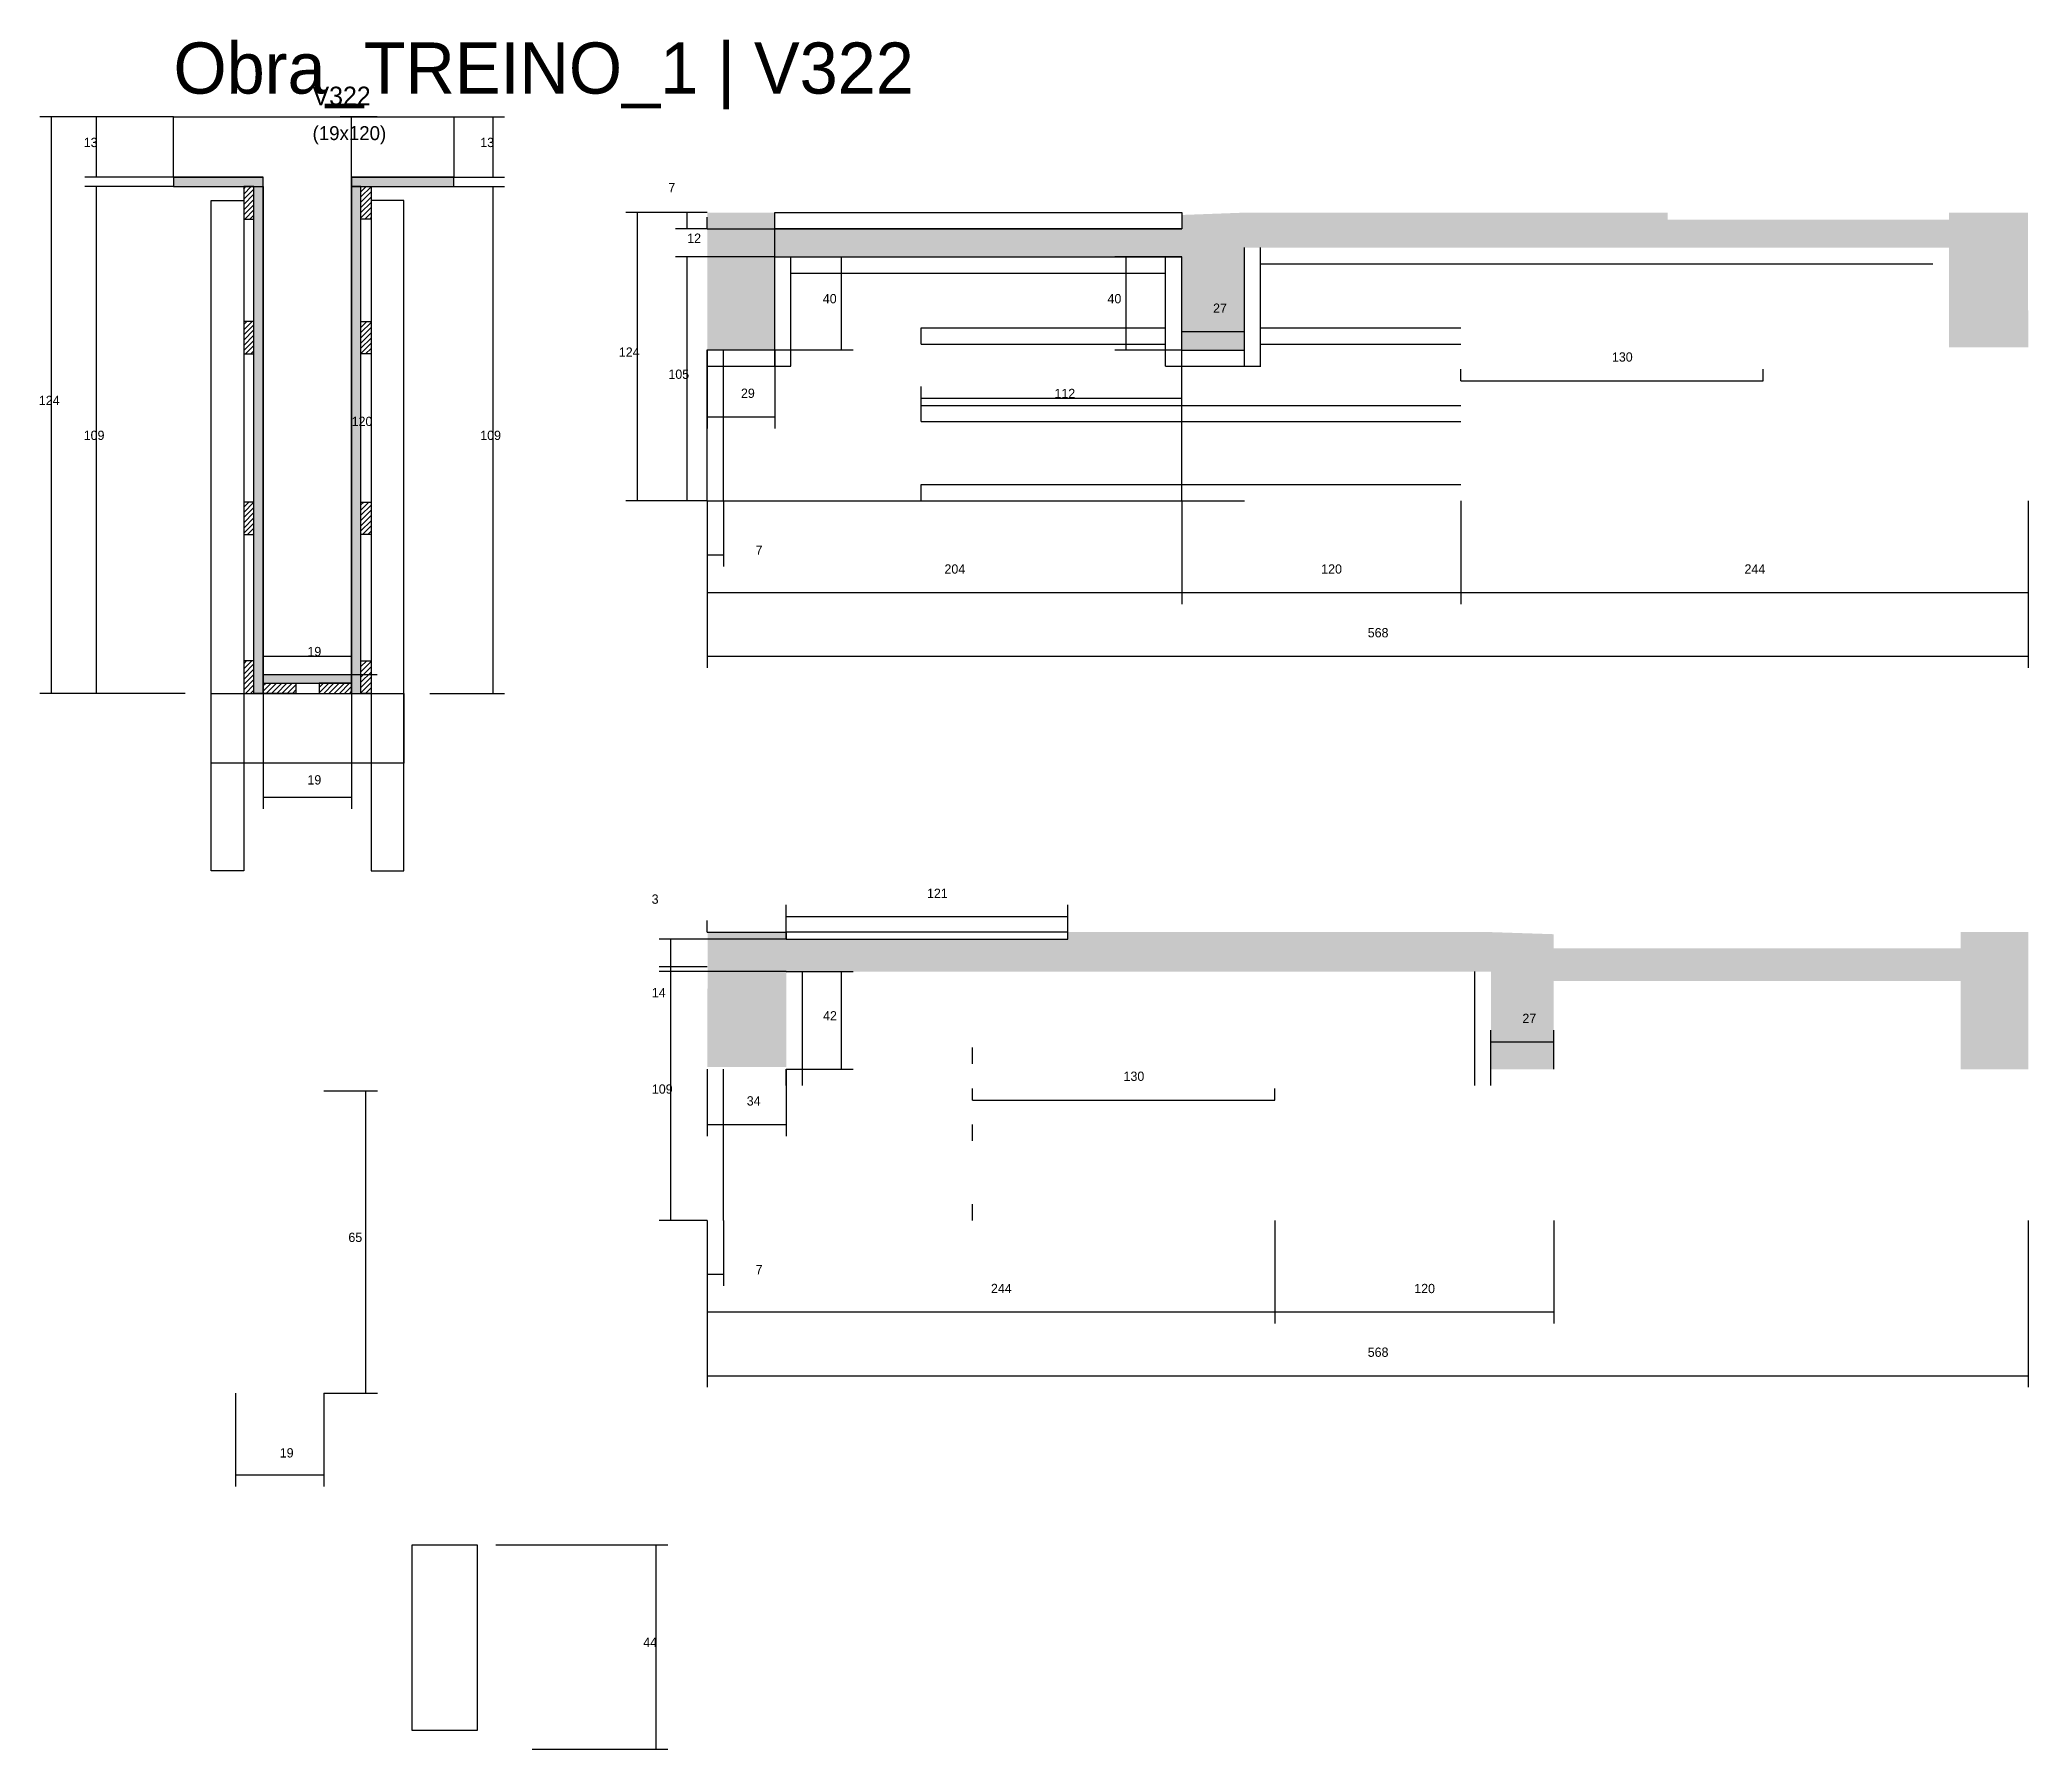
# Model space of a CAD drawing. Header units: metres. Extents: x -41 to 34800, y -36000 to 1848.
# Drawn here: x 31923 to 32778, y -772 to -37 of the extents above; entities that cross this region are included whole.
import ezdxf

# ---------------------------------------------------------------- set-up
doc = ezdxf.new("R2010")
doc.units = ezdxf.units.M
for name, color, linetype in [('CONCRETO', 251, 'Continuous'), ('COTA', 4, 'Continuous'), ('Cota Seção (2x)', 4, 'Continuous'), ('Hachura', 253, 'Continuous'), ('LABEL_ID', 3, 'Continuous'), ('Madeira', 126, 'Continuous'), ('Painéis', 200, 'Continuous'), ('SARR_2.2x7', 40, 'Continuous'), ('SARR_3.5x7', 81, 'Continuous'), ('Texto Seção', 7, 'Continuous')]:
    doc.layers.add(name, color=color, linetype=linetype)

msp = doc.modelspace()

# ---------------------------------------------------------------- texts
at = {"layer": 'COTA'}
for s, p in [('13', (31941.4, -83)), ('13', (32111.9, -83)), ('7', (32192.8, -102.4)), ('12', (32200.9, -124.2)), ('105', (32192.8, -182.7)), ('124', (31922.1, -194)), ('109', (31941.4, -209)), ('109', (32111.9, -209)), ('7', (32230.3, -258.4)), ('120', (32473.5, -266.5)), ('244', (32655.5, -266.5)), ('19', (32037.6, -357.2)), ('3', (32185.6, -408.5)), ('121', (32304, -406)), ('109', (32185.7, -490.2)), ('65', (32055.2, -554)), ('7', (32230.3, -567.9)), ('244', (32331.5, -576)), ('120', (32513.5, -576)), ('19', (32025.7, -646.7)), ('44', (32182, -728.2))]:
    msp.add_text(s, height=4, dxfattribs=at).set_placement(p)
at = {"layer": 'Cota Seção (2x)'}
for s, p in [('40', (32259.2, -150.2)), ('40', (32381.6, -150.2)), ('27', (32427, -154.3)), ('124', (32171.5, -173.2)), ('130', (32598.5, -175.3)), ('29', (32224, -190.9)), ('112', (32358.8, -191)), ('120', (32056.6, -203)), ('204', (32311.5, -266.5)), ('568', (32493.5, -293.9)), ('19', (32037.6, -302)), ('14', (32185.7, -448.7)), ('42', (32259.3, -458.7)), ('27', (32560, -459.8)), ('130', (32388.5, -484.7)), ('34', (32226.5, -495.3)), ('568', (32493.5, -603.4))]:
    msp.add_text(s, height=4, dxfattribs=at).set_placement(p)
at = {"layer": 'LABEL_ID'}
msp.add_text('Obra_TREINO_1 | V322', height=22, dxfattribs=at).set_placement((31980, -60))
at = {"layer": 'Texto Seção'}
for s, height, p in [('V322', 8, (32039.8, -65)), ('(19x120)', 6, (32039.8, -80))]:
    msp.add_text(s, height=height, dxfattribs=at).set_placement(p)

# ---------------------------------------------------------------- hatches: boundary and pattern name
at = {"layer": 'COTA'}
h = msp.add_hatch(dxfattribs=at)
h.set_pattern_fill('AR-CONC', scale=0.03)
h.paths.add_polyline_path([(32238.5, -130.2), (32413.5, -130.2), (32413.5, -130.2), (32413.5, -170.3), (32413.5, -170.3), (32440.5, -170.3), (32440.5, -170.3), (32440.5, -111.2), (32440.5, -111.2), (32413.5, -112.2), (32413.5, -112.2), (32413.5, -118.2), (32413.5, -118.2), (32238.5, -118.2), (32238.5, -118.2), (32238.5, -111.2), (32238.5, -111.2), (32209.5, -111.2), (32209.5, -111.2), (32209.5, -170.2), (32209.5, -170.2), (32238.5, -170.2), (32238.5, -170.2), (32238.5, -130.2)])
h = msp.add_hatch(dxfattribs=at)
h.set_pattern_fill('AR-CONC', scale=0.03)
h.paths.add_polyline_path([(32622.5, -114.2), (32622.5, -111.2), (32622.5, -111.2), (32440.5, -111.2), (32440.5, -111.2), (32440.5, -126.2), (32440.5, -126.2), (32743.5, -126.2), (32743.5, -126.2), (32743.5, -169.2), (32743.5, -169.2), (32777.5, -169.2), (32777.5, -169.2), (32777.4, -111.2), (32777.4, -111.2), (32743.5, -111.2), (32743.5, -111.2), (32743.5, -114.2), (32743.5, -114.2), (32622.5, -114.2)])
h = msp.add_hatch(dxfattribs=at)
h.set_pattern_fill('AR-CONC', scale=0.03)
h.paths.add_polyline_path([(32243.5, -423.7), (32243.5, -420.7), (32243.5, -420.7), (32209.7, -420.7), (32209.7, -420.7), (32209.5, -478.7), (32209.5, -478.7), (32243.5, -478.7), (32243.5, -478.7), (32243.5, -437.7), (32243.5, -437.7), (32546.5, -437.7), (32546.5, -437.7), (32546.5, -420.7), (32546.5, -420.7), (32364.5, -420.7), (32364.5, -420.7), (32364.5, -423.7), (32364.5, -423.7), (32243.5, -423.7)])
h = msp.add_hatch(dxfattribs=at)
h.set_pattern_fill('AR-CONC', scale=0.03)
h.paths.add_polyline_path([(32748.5, -441.7), (32573.5, -441.7), (32573.5, -441.7), (32573.5, -479.7), (32573.5, -479.7), (32546.5, -479.7), (32546.5, -479.7), (32546.5, -420.7), (32546.5, -420.7), (32573.5, -421.6), (32573.5, -421.6), (32573.5, -427.7), (32573.5, -427.7), (32748.5, -427.7), (32748.5, -427.7), (32748.5, -420.7), (32748.5, -420.7), (32777.5, -420.7), (32777.5, -420.7), (32777.5, -479.7), (32777.5, -479.7), (32748.5, -479.7), (32748.5, -479.7), (32748.5, -441.7)])
at = {"layer": 'Hachura'}
h = msp.add_hatch(color=8, dxfattribs=at)
h.dxf.hatch_style = 1
h.paths.add_polyline_path([(32018.6, -100), (32018.6, -96), (32018.6, -96), (31980, -96), (31980, -96), (31980, -100), (31980, -100), (32018.6, -100)])
h = msp.add_hatch(dxfattribs=at)
h.set_pattern_fill('ANSI31', scale=0.5)
h.paths.add_polyline_path([(32010.2, -114), (32014.6, -114), (32014.6, -114), (32014.6, -100), (32014.6, -100), (32010.2, -100), (32010.2, -100), (32010.2, -114)])
h = msp.add_hatch(color=8, dxfattribs=at)
h.dxf.hatch_style = 1
h.paths.add_polyline_path([(32014.6, -100), (32018.6, -100), (32018.6, -100), (32018.6, -318), (32018.6, -318), (32014.6, -318), (32014.6, -318), (32014.6, -100)])
h = msp.add_hatch(color=8, dxfattribs=at)
h.dxf.hatch_style = 1
h.paths.add_polyline_path([(32100.6, -100), (32100.6, -96), (32100.6, -96), (32056.6, -96), (32056.6, -96), (32056.6, -100), (32056.6, -100), (32100.6, -100)])
h = msp.add_hatch(color=8, dxfattribs=at)
h.dxf.hatch_style = 1
h.paths.add_polyline_path([(32060.6, -98), (32056.6, -98), (32056.6, -98), (32056.6, -318), (32056.6, -318), (32060.6, -318), (32060.6, -318), (32060.6, -98)])
h = msp.add_hatch(dxfattribs=at)
h.set_pattern_fill('ANSI31', scale=0.5)
h.paths.add_polyline_path([(32065, -114), (32060.6, -114), (32060.6, -114), (32060.6, -100), (32060.6, -100), (32065, -100), (32065, -100), (32065, -114)])
h = msp.add_hatch(dxfattribs=at)
h.set_pattern_fill('ANSI31', scale=0.5)
h.paths.add_polyline_path([(32010.2, -172), (32014.6, -172), (32014.6, -172), (32014.6, -158), (32014.6, -158), (32010.2, -158), (32010.2, -158), (32010.2, -172)])
h = msp.add_hatch(dxfattribs=at)
h.set_pattern_fill('ANSI31', scale=0.5)
h.paths.add_polyline_path([(32065, -172), (32060.6, -172), (32060.6, -172), (32060.6, -158), (32060.6, -158), (32065, -158), (32065, -158), (32065, -172)])
h = msp.add_hatch(dxfattribs=at)
h.set_pattern_fill('ANSI31', scale=0.5)
h.paths.add_polyline_path([(32010.2, -249.7), (32014.6, -249.7), (32014.6, -249.7), (32014.6, -235.7), (32014.6, -235.7), (32010.2, -235.7), (32010.2, -235.7), (32010.2, -249.7)])
h = msp.add_hatch(dxfattribs=at)
h.set_pattern_fill('ANSI31', scale=0.5)
h.paths.add_polyline_path([(32065, -249.7), (32060.6, -249.7), (32060.6, -249.7), (32060.6, -235.7), (32060.6, -235.7), (32065, -235.7), (32065, -235.7), (32065, -249.7)])
h = msp.add_hatch(dxfattribs=at)
h.set_pattern_fill('ANSI31', scale=0.5)
h.paths.add_polyline_path([(32010.2, -318), (32014.6, -318), (32014.6, -318), (32014.6, -304), (32014.6, -304), (32010.2, -304), (32010.2, -304), (32010.2, -318)])
h = msp.add_hatch(dxfattribs=at)
h.set_pattern_fill('ANSI31', scale=0.5)
h.paths.add_polyline_path([(32065, -318), (32060.6, -318), (32060.6, -318), (32060.6, -304), (32060.6, -304), (32065, -304), (32065, -304), (32065, -318)])
h = msp.add_hatch(color=8, dxfattribs=at)
h.dxf.hatch_style = 1
h.paths.add_polyline_path([(32056.6, -313.6), (32056.6, -310), (32056.6, -310), (32018.6, -310), (32018.6, -310), (32018.6, -313.6), (32018.6, -313.6), (32056.6, -313.6)])
h = msp.add_hatch(dxfattribs=at)
h.set_pattern_fill('ANSI31', scale=0.5)
h.paths.add_polyline_path([(32018.6, -318), (32018.6, -313.6), (32018.6, -313.6), (32032.6, -313.6), (32032.6, -313.6), (32032.6, -318), (32032.6, -318), (32018.6, -318)])
h = msp.add_hatch(dxfattribs=at)
h.set_pattern_fill('ANSI31', scale=0.5)
h.paths.add_polyline_path([(32056.6, -318), (32056.6, -313.6), (32056.6, -313.6), (32042.6, -313.6), (32042.6, -313.6), (32042.6, -318), (32042.6, -318), (32056.6, -318)])

# ---------------------------------------------------------------- linework, layer by layer
at = {"layer": 'CONCRETO'}
for points in [[(31980, -96), (31980, -70), (32100.6, -70), (32100.6, -96), (32056.6, -96), (32056.6, -310), (32018.6, -310), (32018.6, -96)], [(32082.6, -684.2), (32082.6, -684.2), (32110.6, -684.2), (32110.6, -712.2), (32110.6, -712.2), (32110.6, -764.2), (32082.6, -764.2), (32082.6, -684.2)]]:
    msp.add_lwpolyline(points, close=True, dxfattribs=at)
at = {"layer": 'COTA'}
for p, q in [((31980, -70), (31922.6, -70)), ((31927.6, -318), (31927.6, -70)), ((31980, -70), (31941.9, -70)), ((31946.9, -96), (31946.9, -70)), ((32100.6, -70), (32122.4, -70)), ((32117.4, -96), (32117.4, -70)), ((31980, -96), (31941.9, -96)), ((31980, -100), (31941.9, -100)), ((31946.9, -318), (31946.9, -100)), ((32100.6, -96), (32122.4, -96)), ((32100.6, -100), (32122.4, -100)), ((32117.4, -318), (32117.4, -100)), ((32209.5, -111.2), (32195.9, -111.2)), ((32209.5, -118.2), (32195.9, -118.2)), ((32200.9, -118.2), (32200.9, -111.2)), ((32209.5, -118.2), (32209.5, -113.2)), ((32209.5, -118.2), (32238.5, -118.2)), ((32238.5, -130.2), (32238.5, -113.2)), ((32238.5, -130.2), (32195.9, -130.2)), ((32200.9, -235.2), (32200.9, -130.2)), ((32209.5, -235.2), (32195.9, -235.2)), ((32209.5, -235.2), (32209.5, -263.4)), ((32216.5, -235.2), (32216.5, -263.4)), ((32413.5, -235.2), (32413.5, -279.6)), ((32533.5, -235.2), (32533.5, -279.6)), ((32533.5, -235.2), (32533.5, -279.6)), ((32777.5, -235.2), (32777.5, -279.6)), ((32209.5, -258.4), (32216.5, -258.4)), ((32413.5, -274.6), (32533.5, -274.6)), ((32533.5, -274.6), (32777.5, -274.6)), ((31985, -318), (31922.6, -318)), ((31985, -318), (31941.9, -318)), ((32018.6, -318), (32018.6, -367.7)), ((32056.6, -318), (32056.6, -367.7)), ((32090.2, -318), (32122.4, -318)), ((32018.6, -362.7), (32056.6, -362.7)), ((32243.5, -420.7), (32243.5, -409)), ((32364.5, -420.7), (32364.5, -409)), ((32209.5, -420.7), (32209.5, -415.7)), ((32243.5, -414), (32364.5, -414)), ((32243.5, -423.7), (32243.5, -415.7)), ((32209.5, -420.7), (32243.5, -420.7)), ((32209.5, -435.7), (32188.8, -435.7)), ((32193.8, -544.7), (32193.8, -435.7)), ((32044.7, -489), (32067.7, -489)), ((32062.7, -619), (32062.7, -489)), ((32209.5, -544.7), (32188.8, -544.7)), ((32209.5, -544.7), (32209.5, -589.1)), ((32209.5, -544.7), (32209.5, -572.9)), ((32216.5, -544.7), (32216.5, -572.9)), ((32453.5, -544.7), (32453.5, -589.1)), ((32453.5, -544.7), (32453.5, -589.1)), ((32573.5, -544.7), (32573.5, -589.1)), ((32209.5, -567.9), (32216.5, -567.9)), ((32209.5, -584.1), (32453.5, -584.1)), ((32453.5, -584.1), (32573.5, -584.1)), ((32006.7, -619), (32006.7, -659.2)), ((32044.7, -619), (32044.7, -659.2)), ((32044.7, -619), (32067.7, -619)), ((32006.7, -654.2), (32044.7, -654.2)), ((32118.6, -684.2), (32192.5, -684.2)), ((32187.5, -772.2), (32187.5, -684.2)), ((32134.2, -772.2), (32192.5, -772.2))]:
    msp.add_line(p, q, dxfattribs=at)
at = {"layer": 'Cota Seção (2x)'}
for p, q in [((32067.6, -70), (32051.6, -70)), ((32056.6, -310), (32056.6, -70)), ((32209.5, -111.2), (32174.5, -111.2)), ((32179.5, -235.2), (32179.5, -111.2)), ((32238.5, -130.2), (32272.3, -130.2)), ((32267.3, -170.2), (32267.3, -130.2)), ((32413.5, -130.2), (32384.7, -130.2)), ((32389.7, -170.3), (32389.7, -130.2)), ((32413.5, -170.3), (32413.5, -157.3)), ((32413.5, -162.3), (32440.5, -162.3)), ((32440.5, -170.3), (32440.5, -157.3)), ((32209.5, -170.2), (32209.5, -204)), ((32238.5, -170.2), (32272.3, -170.2)), ((32238.5, -170.2), (32238.5, -204)), ((32413.5, -170.3), (32384.7, -170.3)), ((32533.5, -183.5), (32533.5, -178.5)), ((32663.5, -183.5), (32663.5, -178.5)), ((32301.5, -194.1), (32301.5, -186)), ((32413.5, -194.1), (32413.5, -186)), ((32533.5, -183.5), (32663.5, -183.5)), ((32301.5, -191), (32413.5, -191)), ((32209.5, -199), (32238.5, -199)), ((32209.5, -235.2), (32174.5, -235.2)), ((32209.5, -235.2), (32209.5, -279.6)), ((32209.5, -235.2), (32209.5, -307)), ((32413.5, -235.2), (32413.5, -279.6)), ((32777.5, -235.2), (32777.5, -307)), ((32209.5, -274.6), (32413.5, -274.6)), ((32018.6, -318), (32018.6, -297)), ((32056.6, -318), (32056.6, -297)), ((32018.6, -302), (32056.6, -302)), ((32209.5, -302), (32777.5, -302)), ((32067.6, -310), (32051.6, -310)), ((32243.5, -423.7), (32188.8, -423.7)), ((32193.8, -437.7), (32193.8, -423.7)), ((32243.5, -437.7), (32188.8, -437.7)), ((32243.5, -437.7), (32272.3, -437.7)), ((32267.3, -479.7), (32267.3, -437.7)), ((32546.5, -479.7), (32546.5, -462.9)), ((32546.5, -467.9), (32573.5, -467.9)), ((32573.5, -479.7), (32573.5, -462.9)), ((32209.5, -479.7), (32209.5, -508.5)), ((32243.5, -479.7), (32272.3, -479.7)), ((32243.5, -479.7), (32243.5, -508.5)), ((32323.5, -493), (32323.5, -488)), ((32323.5, -493), (32453.5, -493)), ((32453.5, -493), (32453.5, -488)), ((32209.5, -503.5), (32243.5, -503.5)), ((32209.5, -544.7), (32209.5, -616.5)), ((32777.5, -544.7), (32777.5, -616.5)), ((32209.5, -611.5), (32777.5, -611.5))]:
    msp.add_line(p, q, dxfattribs=at)
at = {"layer": 'Madeira'}
for points in [[(32010.2, -114), (32014.6, -114), (32014.6, -100), (32010.2, -100)], [(32065, -114), (32060.6, -114), (32060.6, -100), (32065, -100)], [(32010.2, -172), (32014.6, -172), (32014.6, -158), (32010.2, -158)], [(32065, -172), (32060.6, -172), (32060.6, -158), (32065, -158)], [(32010.2, -249.7), (32014.6, -249.7), (32014.6, -235.7), (32010.2, -235.7)], [(32065, -249.7), (32060.6, -249.7), (32060.6, -235.7), (32065, -235.7)], [(32010.2, -318), (32014.6, -318), (32014.6, -304), (32010.2, -304)], [(32065, -318), (32060.6, -318), (32060.6, -304), (32065, -304)], [(32018.6, -318), (32018.6, -313.6), (32032.6, -313.6), (32032.6, -318)], [(32056.6, -318), (32056.6, -313.6), (32042.6, -313.6), (32042.6, -318)]]:
    msp.add_lwpolyline(points, close=True, dxfattribs=at)
at = {"layer": 'Painéis'}
for p, q in [((31980, -96), (32018.6, -96)), ((32056.6, -96), (32100.6, -96)), ((32238.5, -111.2), (32413.5, -111.2)), ((32238.5, -118.2), (32238.5, -111.2)), ((32238.5, -118.2), (32413.5, -118.2)), ((32440.5, -170.3), (32440.5, -126.2)), ((32238.5, -130.2), (32413.5, -130.2)), ((32238.5, -170.2), (32238.5, -130.2)), ((32413.5, -170.3), (32413.5, -130.2)), ((32209.5, -170.2), (32238.5, -170.2)), ((32209.5, -235.2), (32209.5, -170.2)), ((32413.5, -170.3), (32440.5, -170.3)), ((32413.5, -235.2), (32413.5, -170.3)), ((32209.5, -235.2), (32440.5, -235.2))]:
    msp.add_line(p, q, dxfattribs=at)
for points in [[(32018.6, -100), (32018.6, -96), (31980, -96), (31980, -100)], [(32014.6, -100), (32018.6, -100), (32018.6, -318), (32014.6, -318)], [(32100.6, -100), (32100.6, -96), (32056.6, -96), (32056.6, -100)], [(32060.6, -100), (32056.6, -100), (32056.6, -318), (32060.6, -318)], [(32413.5, -118.2), (32238.5, -118.2), (32238.5, -111.2), (32413.5, -111.2)], [(32056.6, -313.6), (32056.6, -310), (32018.6, -310), (32018.6, -313.6)], [(32364.5, -420.7), (32243.5, -420.7), (32243.5, -423.7), (32364.5, -423.7)]]:
    msp.add_lwpolyline(points, close=True, dxfattribs=at)
at = {"layer": 'SARR_2.2x7'}
for p, q in [((32447.4, -177.3), (32447.4, -126.2)), ((32245.5, -177.2), (32245.5, -130.2)), ((32406.5, -177.3), (32406.5, -130.2)), ((32447.4, -133.2), (32533.5, -133.2)), ((32533.5, -133.2), (32736.5, -133.2)), ((32245.5, -137.2), (32406.5, -137.2)), ((32413.5, -137.2), (32413.5, -137.2)), ((32301.5, -160.8), (32406.5, -160.8)), ((32301.5, -167.8), (32301.5, -160.8)), ((32447.4, -160.8), (32533.6, -160.8)), ((32216.5, -235.2), (32216.5, -170.2)), ((32238.5, -177.2), (32238.5, -170.2)), ((32301.5, -167.8), (32406.5, -167.8)), ((32413.5, -165.8), (32413.5, -165.8)), ((32413.5, -177.3), (32413.5, -170.3)), ((32440.5, -177.3), (32440.5, -170.3)), ((32447.4, -167.8), (32533.6, -167.8)), ((32209.5, -177.2), (32238.5, -177.2)), ((32238.5, -177.2), (32245.5, -177.2)), ((32406.5, -177.3), (32413.5, -177.3)), ((32413.5, -172.8), (32413.5, -172.8)), ((32413.5, -177.3), (32440.5, -177.3)), ((32440.4, -172.8), (32440.5, -172.8)), ((32440.5, -177.3), (32447.5, -177.3)), ((32301.5, -194.1), (32413.5, -194.1)), ((32301.5, -201.1), (32301.5, -194.1)), ((32413.5, -194.1), (32533.6, -194.1)), ((32301.5, -201.1), (32413.5, -201.1)), ((32413.5, -201.1), (32533.6, -201.1)), ((32301.5, -228.2), (32413.5, -228.2)), ((32301.5, -235.2), (32301.5, -228.2)), ((32413.5, -228.2), (32533.6, -228.2)), ((32250.5, -486.7), (32250.5, -437.7)), ((32539.6, -486.7), (32539.6, -437.7)), ((32323.5, -477.3), (32323.5, -470.3)), ((32216.5, -544.7), (32216.5, -479.7)), ((32243.5, -486.7), (32243.5, -479.7)), ((32546.5, -486.7), (32546.5, -479.7)), ((32323.5, -510.5), (32323.5, -503.5)), ((32323.5, -544.7), (32323.5, -537.7))]:
    msp.add_line(p, q, dxfattribs=at)
at = {"layer": 'SARR_3.5x7'}
for points in [[(31996.2, -106), (32010.2, -106), (32010.2, -394.4), (31996.2, -394.4)], [(32079, -106), (32065, -106), (32065, -394.4), (32079, -394.4)], [(31996.2, -318), (32079, -318), (32079, -348), (31996.2, -348)]]:
    msp.add_lwpolyline(points, close=True, dxfattribs=at)

msp.set_redraw_order([(e.dxf.handle, doc.entitydb.next_handle()) for e in msp.query("TEXT MTEXT ATTDEF DIMENSION ARC_DIMENSION")])  # texts and dimensions are drawn at this point

doc.saveas('drawing.dxf')
